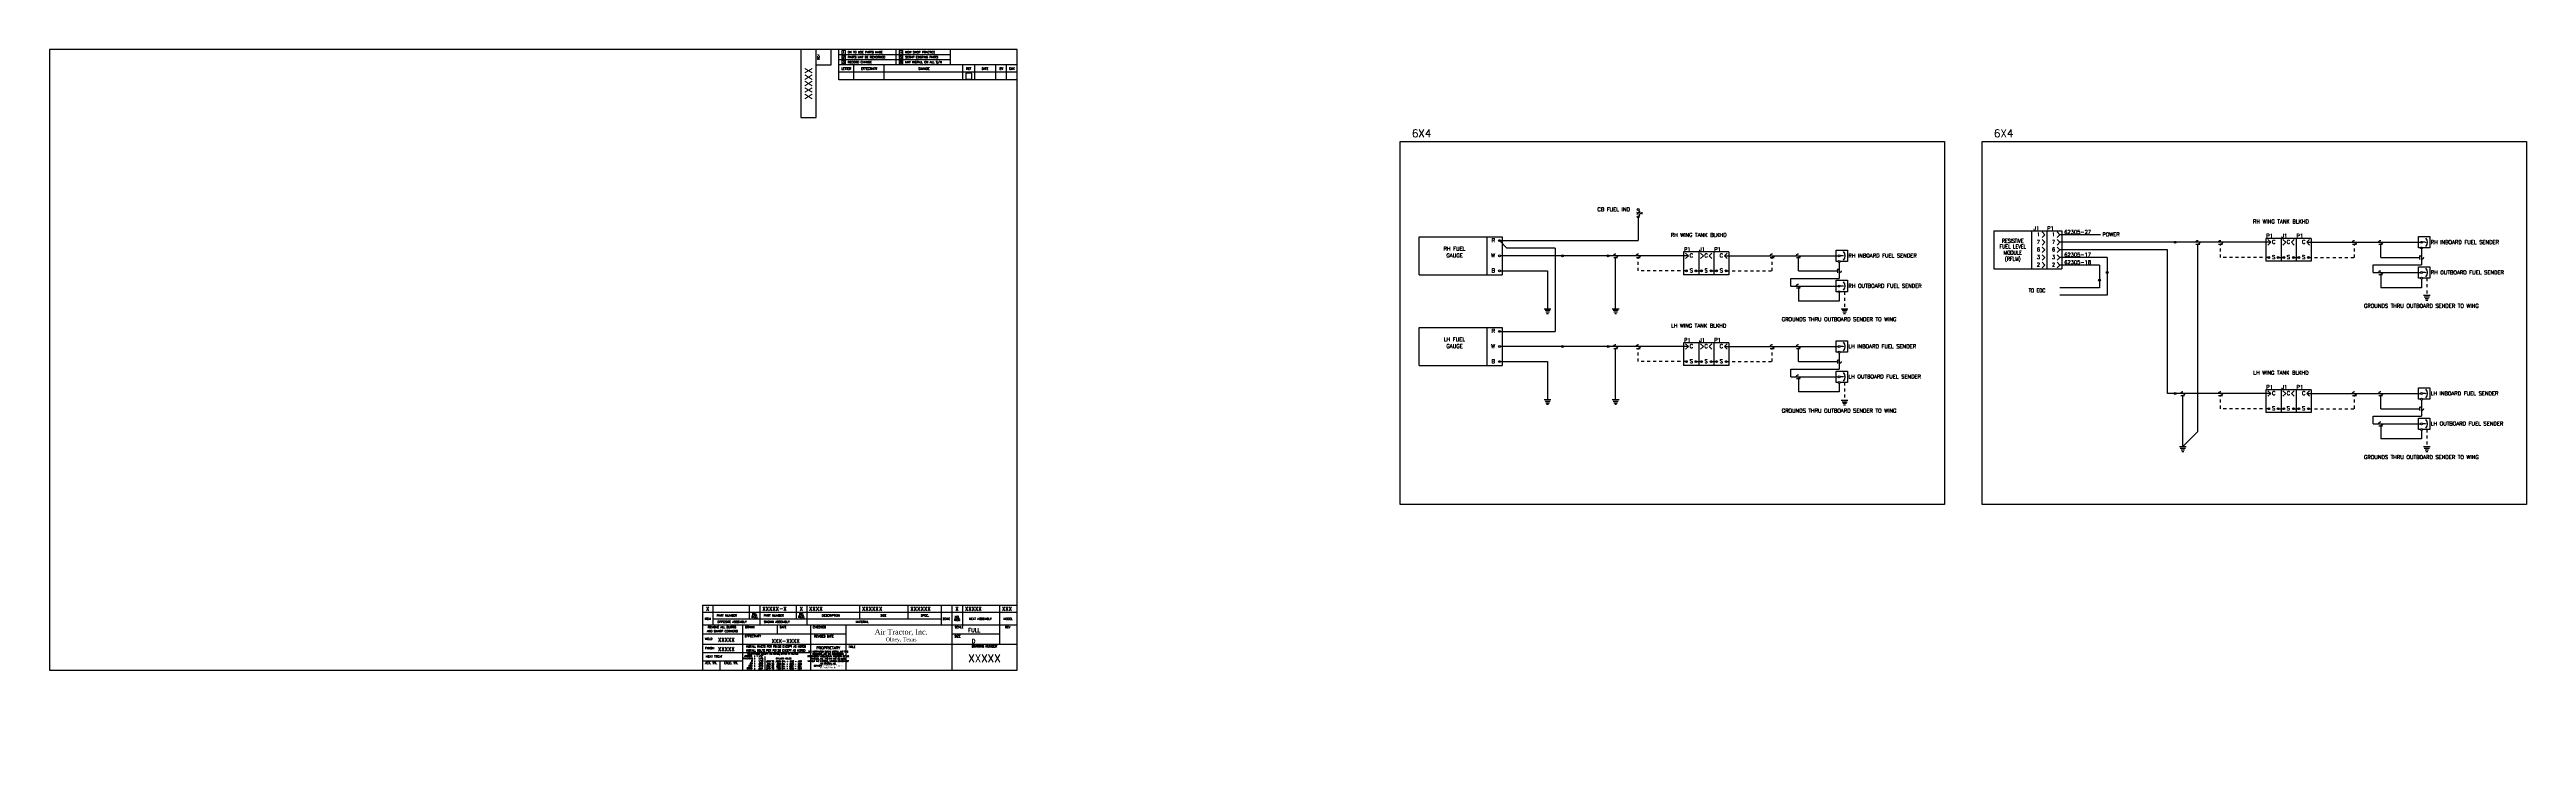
# Model space of a CAD drawing. Extents: x 0 to 81.9, y -2.9 to 20.5.
import ezdxf
from ezdxf.enums import TextEntityAlignment as Align

# ---------------------------------------------------------------- set-up
doc = ezdxf.new("R2010")
doc.units = 0
doc.header["$LTSCALE"] = 0.3
doc.header["$MEASUREMENT"] = 0
doc.linetypes.add('HIDDEN', pattern=[0.375, 0.25, -0.125])
for name, color, linetype in [('1', 1, 'CONTINUOUS'), ('60331', 1, 'CONTINUOUS'), ('NOTES', 2, 'CONTINUOUS'), ('TB', 1, 'CONTINUOUS'), ('TB Border', 9, 'CONTINUOUS'), ('WIRES', 11, 'CONTINUOUS')]:
    doc.layers.add(name, color=color, linetype=linetype)
doc.styles.add('050', font='romans', dxfattribs={"height": 0.05})
doc.styles.add('070', font='ROMANS', dxfattribs={"height": 0.07})
doc.styles.add('130', font='ROMANS', dxfattribs={"height": 0.125})
doc.styles.add('250', font='ROMANS', dxfattribs={"height": 0.25})
doc.styles.add('AT', font='georgia.ttf', dxfattribs={"height": 0.175})
doc.styles.add('ROMANS', font='ROMANS.shx')

# ---------------------------------------------------------------- blocks, each defined once
blk = doc.blocks.new('tbn')
at = {"layer": 'TB', "color": 6}
for p, q in [((-1.17, 0.86), (-1.17, 0)), ((-3.42, 0.585), (-1.17, 0.585)), ((-2.682, 0.452), (-2.682, 0.026))]:
    blk.add_line(p, q, dxfattribs=at)
at = {"layer": 'NOTES', "insert": (-1.142, 0.418), "char_height": 0.078125, "attachment_point": 4, "style": 'ROMANS'}
blk.add_mtext_dynamic_manual_height_columns('\\pxsm0.95,qc;{\\H1.152x;PROPRIETARY\\H0.86806x;\\W0.75;\\P\\H0.64x;\\C41;THE INFORMATION SHOWN HEREIN, AND THIS DOCUMENT, ARE THE CONFIDENTIAL PROPRIETARY INTELLECTUAL PROPERTY OF AIR TRACTOR, INC. AND MAY NOT BE USED WITHOUT THE EXPRESS, WRITTEN CONSENT OF AIR TRACTOR, INC.\\P\\H0.8x;COPYRIGHT \\fArial|b0|i0|c0|p34;\\W1;©\\fMS Shell Dlg|b0|i0|c0|p0;\\W0.75; EFFECTIVE DATE ABOVE\\PBY AIR TRACTOR, INC.}', width=1.11337, gutter_width=0.781, heights=[0], dxfattribs=at)
at = {"layer": 'TB', "color": 6, "style": '070'}
blk.add_text('EFFECTIVITY', height=0.07, dxfattribs=at).set_placement((-3.078, 1.126), align=Align.MIDDLE)
at = {"layer": 'TB', "color": 6, "style": '070', "width": 0.85}
for s, p in [('INSTALL RIVETS PER PS129 EXCEPT AS NOTED', (-2.312, 0.786)), ('INSTALL BOLTS PER PS130 EXCEPT AS NOTED', (-2.321, 0.652))]:
    blk.add_text(s, height=0.07, dxfattribs=at).set_placement(p, align=Align.MIDDLE)
at = {"layer": 'TB', "color": 6, "style": '050'}
for s, width, p in [('FRACTIONS', 0.8, (-3.395, 0.363)), ('1 1/2%%D', 0.9, (-2.959, 0.445)), ('1/16', 0.9, (-2.896, 0.363)), ('1/16', 0.9, (-2.896, 0.282))]:
    blk.add_text(s, height=0.05, dxfattribs=dict(at, width=width)).set_placement(p)
for s, p in [('ANGLES', (-3.357, 0.445)), ('.0000', (-3.292, 0.038)), ('.000', (-3.244, 0.119)), ('.00', (-3.196, 0.2)), ('.0', (-3.149, 0.282)), ('%%P', (-3.043, 0.445)), ('%%P', (-3.043, 0.363)), ('%%P', (-3.043, 0.282)), ('%%P', (-3.043, 0.2)), ('%%P', (-3.043, 0.119)), ('%%P', (-3.043, 0.036)), ('.030', (-2.896, 0.2)), ('.010', (-2.896, 0.119)), ('.001', (-2.896, 0.036)), ('.040 TO .1285 DIA. + .002 - .001', (-2.644, 0.267)), ('.136 TO  .228 DIA. + .003 - .001', (-2.644, 0.178)), ('.234 T0  .500 DIA. + .004 - .001', (-2.644, 0.107)), ('.515 TO  .750 DIA. + .005 - .001', (-2.644, 0.037))]:
    blk.add_text(s, height=0.05, dxfattribs=at).set_placement(p)
for s, p in [('TOLERANCES EXCEPT AS NOTED, UNITS IN INCHES', (-2.426, 0.514)), ('DRILLED HOLES', (-2.064, 0.364))]:
    blk.add_text(s, height=0.05, dxfattribs=at).set_placement(p, align=Align.CENTER)
blk = doc.blocks.new('ATB')
at = {"layer": 'TB', "color": 2, "width": 3.35, "attachment_point": 2, "style": 'AT'}
for s, insert, char_height in [('Air Tractor, Inc.', (-1.675, 0.494), 0.175), ('Olney, Texas', (-1.675, 0.222), 0.125)]:
    blk.add_mtext(s, dxfattribs=dict(at, insert=insert, char_height=char_height))

msp = doc.modelspace()

# ---------------------------------------------------------------- hatches: boundary and pattern name
at = {"layer": '1'}
h = msp.add_hatch(color=6, dxfattribs=at)
h.dxf.hatch_style = 1
h.paths.add_polyline_path([(70.267, 14.147, 1), (70.33, 14.147, 1)])
h = msp.add_hatch(color=6, dxfattribs=at)
h.dxf.hatch_style = 1
h.paths.add_polyline_path([(50.01, 13.702, 1), (50.072, 13.702, 1)])
h = msp.add_hatch(color=6, dxfattribs=at)
h.dxf.hatch_style = 1
h.paths.add_polyline_path([(51.51, 13.702, 1), (51.572, 13.702, 1)])
h = msp.add_hatch(color=6, dxfattribs=at)
h.dxf.hatch_style = 1
h.paths.add_polyline_path([(54.102, 13.202, 1), (54.164, 13.202, 1)])
h = msp.add_hatch(color=6, dxfattribs=at)
h.dxf.hatch_style = 1
h.paths.add_polyline_path([(54.481, 13.202, -1), (54.419, 13.202, -1)])
h = msp.add_hatch(color=6, dxfattribs=at)
h.dxf.hatch_style = 1
h.paths.add_polyline_path([(54.601, 13.202, 1), (54.664, 13.202, 1)])
h = msp.add_hatch(color=6, dxfattribs=at)
h.dxf.hatch_style = 1
h.paths.add_polyline_path([(54.981, 13.202, -1), (54.919, 13.202, -1)])
h = msp.add_hatch(color=6, dxfattribs=at)
h.dxf.hatch_style = 1
h.paths.add_polyline_path([(55.101, 13.202, 1), (55.163, 13.202, 1)])
h = msp.add_hatch(color=6, dxfattribs=at)
h.dxf.hatch_style = 1
h.paths.add_polyline_path([(55.481, 13.202, -1), (55.418, 13.202, -1)])
h = msp.add_hatch(color=6, dxfattribs=at)
h.dxf.hatch_style = 1
h.paths.add_polyline_path([(68.017, 13.146, 1), (68.08, 13.146, 1)])
h = msp.add_hatch(color=6, dxfattribs=at)
h.dxf.hatch_style = 1
h.paths.add_polyline_path([(73.359, 13.647, 1), (73.421, 13.647, 1)])
h = msp.add_hatch(color=6, dxfattribs=at)
h.dxf.hatch_style = 1
h.paths.add_polyline_path([(73.739, 13.647, -1), (73.676, 13.647, -1)])
h = msp.add_hatch(color=6, dxfattribs=at)
h.dxf.hatch_style = 1
h.paths.add_polyline_path([(73.858, 13.647, 1), (73.921, 13.647, 1)])
h = msp.add_hatch(color=6, dxfattribs=at)
h.dxf.hatch_style = 1
h.paths.add_polyline_path([(74.238, 13.647, -1), (74.176, 13.647, -1)])
h = msp.add_hatch(color=6, dxfattribs=at)
h.dxf.hatch_style = 1
h.paths.add_polyline_path([(74.358, 13.647, 1), (74.42, 13.647, 1)])
h = msp.add_hatch(color=6, dxfattribs=at)
h.dxf.hatch_style = 1
h.paths.add_polyline_path([(74.738, 13.647, -1), (74.675, 13.647, -1)])
h = msp.add_hatch(color=6, dxfattribs=at)
h.dxf.hatch_style = 1
h.paths.add_polyline_path([(67.767, 12.896, 1), (67.83, 12.896, 1)])
h = msp.add_hatch(color=6, dxfattribs=at)
h.dxf.hatch_style = 1
h.paths.add_polyline_path([(50.01, 10.702, 1), (50.072, 10.702, 1)])
h = msp.add_hatch(color=6, dxfattribs=at)
h.dxf.hatch_style = 1
h.paths.add_polyline_path([(51.51, 10.702, 1), (51.572, 10.702, 1)])
h = msp.add_hatch(color=6, dxfattribs=at)
h.dxf.hatch_style = 1
h.paths.add_polyline_path([(54.102, 10.202, 1), (54.164, 10.202, 1)])
h = msp.add_hatch(color=6, dxfattribs=at)
h.dxf.hatch_style = 1
h.paths.add_polyline_path([(54.481, 10.202, -1), (54.419, 10.202, -1)])
h = msp.add_hatch(color=6, dxfattribs=at)
h.dxf.hatch_style = 1
h.paths.add_polyline_path([(54.601, 10.202, 1), (54.664, 10.202, 1)])
h = msp.add_hatch(color=6, dxfattribs=at)
h.dxf.hatch_style = 1
h.paths.add_polyline_path([(54.981, 10.202, -1), (54.919, 10.202, -1)])
h = msp.add_hatch(color=6, dxfattribs=at)
h.dxf.hatch_style = 1
h.paths.add_polyline_path([(55.101, 10.202, 1), (55.163, 10.202, 1)])
h = msp.add_hatch(color=6, dxfattribs=at)
h.dxf.hatch_style = 1
h.paths.add_polyline_path([(55.481, 10.202, -1), (55.418, 10.202, -1)])
h = msp.add_hatch(color=6, dxfattribs=at)
h.dxf.hatch_style = 1
h.paths.add_polyline_path([(70.267, 9.147, 1), (70.33, 9.147, 1)])
h = msp.add_hatch(color=6, dxfattribs=at)
h.dxf.hatch_style = 1
h.paths.add_polyline_path([(73.359, 8.647, 1), (73.421, 8.647, 1)])
h = msp.add_hatch(color=6, dxfattribs=at)
h.dxf.hatch_style = 1
h.paths.add_polyline_path([(73.739, 8.647, -1), (73.676, 8.647, -1)])
h = msp.add_hatch(color=6, dxfattribs=at)
h.dxf.hatch_style = 1
h.paths.add_polyline_path([(73.858, 8.647, 1), (73.921, 8.647, 1)])
h = msp.add_hatch(color=6, dxfattribs=at)
h.dxf.hatch_style = 1
h.paths.add_polyline_path([(74.238, 8.647, -1), (74.176, 8.647, -1)])
h = msp.add_hatch(color=6, dxfattribs=at)
h.dxf.hatch_style = 1
h.paths.add_polyline_path([(74.358, 8.647, 1), (74.42, 8.647, 1)])
h = msp.add_hatch(color=6, dxfattribs=at)
h.dxf.hatch_style = 1
h.paths.add_polyline_path([(74.738, 8.647, -1), (74.675, 8.647, -1)])

# ---------------------------------------------------------------- linework, layer by layer
at = {"layer": '1', "color": 4}
for p, q in [((52.541, 14.952), (52.541, 14.202)), ((47.972, 14.18), (48.2, 13.952)), ((47.981, 14.202), (52.541, 14.202)), ((49.791, 13.952), (48.2, 13.952)), ((49.791, 13.952), (49.791, 11.202)), ((67.83, 14.397), (66.488, 14.397)), ((73.456, 14.147), (66.488, 14.147)), ((71.048, 7.897), (71.048, 14.084)), ((74.647, 14.147), (78.414, 14.147)), ((77.094, 13.647), (77.094, 14.084)), ((78.445, 13.928), (78.445, 13.397)), ((54.199, 13.702), (47.981, 13.702)), ((47.981, 13.202), (49.541, 13.202)), ((49.541, 13.202), (49.541, 11.952)), ((51.791, 11.952), (51.791, 13.64)), ((55.39, 13.702), (59.157, 13.702)), ((57.837, 13.202), (57.837, 13.64)), ((57.837, 13.202), (59.125, 13.202)), ((59.188, 13.484), (59.188, 12.952)), ((70.048, 13.897), (66.488, 13.897)), ((68.048, 13.647), (66.488, 13.647)), ((67.798, 13.396), (66.488, 13.396)), ((67.798, 13.396), (67.798, 12.646)), ((68.048, 13.647), (68.048, 12.396)), ((70.048, 9.147), (70.048, 13.897)), ((76.844, 13.397), (78.445, 13.397)), ((76.844, 13.147), (76.844, 13.397)), ((76.844, 13.147), (78.414, 13.147)), ((77.094, 13.647), (78.382, 13.647)), ((57.587, 12.952), (59.188, 12.952)), ((57.587, 12.702), (57.587, 12.952)), ((57.587, 12.702), (59.157, 12.702)), ((57.837, 12.64), (57.837, 12.202)), ((59.188, 12.484), (59.188, 12.202)), ((67.798, 12.646), (66.488, 12.646)), ((68.048, 12.396), (66.488, 12.396)), ((77.094, 13.084), (77.094, 12.647)), ((78.445, 12.647), (77.094, 12.647)), ((78.445, 12.928), (78.445, 12.647)), ((59.188, 12.202), (57.837, 12.202)), ((47.981, 11.202), (49.791, 11.202)), ((54.199, 10.702), (47.981, 10.702)), ((55.39, 10.702), (59.157, 10.702)), ((47.981, 10.202), (49.541, 10.202)), ((49.541, 10.202), (49.541, 8.952)), ((51.791, 8.952), (51.791, 10.64)), ((57.587, 9.952), (59.188, 9.952)), ((57.587, 9.702), (57.587, 9.952)), ((57.837, 10.202), (57.837, 10.64)), ((57.837, 10.202), (59.125, 10.202)), ((59.188, 10.484), (59.188, 9.952)), ((57.587, 9.702), (59.157, 9.702)), ((57.837, 9.64), (57.837, 9.202)), ((59.188, 9.202), (57.837, 9.202)), ((59.188, 9.484), (59.188, 9.202)), ((73.456, 9.147), (70.048, 9.147)), ((70.548, 7.397), (70.548, 9.084)), ((74.647, 9.147), (78.414, 9.147)), ((77.094, 8.647), (77.094, 9.084)), ((76.844, 8.397), (78.445, 8.397)), ((76.844, 8.147), (76.844, 8.397)), ((77.094, 8.647), (78.382, 8.647)), ((78.445, 8.928), (78.445, 8.397)), ((71.048, 7.897), (70.548, 7.397)), ((76.844, 8.147), (78.414, 8.147)), ((77.094, 8.084), (77.094, 7.647)), ((78.445, 7.647), (77.094, 7.647)), ((78.445, 7.928), (78.445, 7.647))]:
    msp.add_line(p, q, dxfattribs=at)
at = {"layer": '1', "color": 6}
for p, q in [((52.604, 15.109), (52.666, 15.109)), ((52.666, 15.077), (52.666, 15.14)), ((45.291, 13.077), (45.291, 14.327)), ((45.291, 14.327), (48.041, 14.327)), ((47.541, 13.077), (47.541, 14.327)), ((48.041, 14.327), (48.041, 13.077)), ((64.298, 14.522), (66.048, 14.522)), ((64.298, 14.522), (64.298, 13.271)), ((65.548, 14.522), (65.548, 13.271)), ((66.048, 14.522), (66.048, 13.271)), ((66.048, 14.522), (66.548, 14.522)), ((66.548, 14.522), (66.548, 13.271)), ((70.986, 14.084), (71.111, 14.084)), ((71.736, 14.084), (71.861, 14.084)), ((73.298, 14.272), (73.298, 13.522)), ((73.798, 14.272), (73.298, 14.272)), ((73.798, 14.272), (73.798, 13.522)), ((74.298, 14.272), (73.798, 14.272)), ((73.798, 14.272), (73.798, 13.522)), ((74.298, 14.272), (74.298, 13.522)), ((74.798, 14.272), (74.298, 14.272)), ((74.798, 14.272), (74.798, 13.522)), ((76.165, 14.084), (76.29, 14.084)), ((77.032, 14.084), (77.157, 14.084)), ((51.729, 13.64), (51.854, 13.64)), ((52.478, 13.64), (52.603, 13.64)), ((54.041, 13.827), (54.041, 13.077)), ((54.541, 13.827), (54.041, 13.827)), ((54.45, 13.202), (54.633, 13.202)), ((54.541, 13.827), (54.541, 13.077)), ((55.041, 13.827), (54.541, 13.827)), ((54.541, 13.827), (54.541, 13.077)), ((54.95, 13.202), (55.132, 13.202)), ((55.041, 13.827), (55.041, 13.077)), ((55.541, 13.827), (55.041, 13.827)), ((55.541, 13.827), (55.541, 13.077)), ((56.908, 13.64), (57.033, 13.64)), ((57.775, 13.64), (57.9, 13.64)), ((59.125, 13.265), (59.125, 13.14)), ((64.298, 13.271), (66.548, 13.271)), ((73.798, 13.522), (73.298, 13.522)), ((73.707, 13.647), (73.89, 13.647)), ((74.298, 13.522), (73.798, 13.522)), ((74.207, 13.647), (74.389, 13.647)), ((74.798, 13.522), (74.298, 13.522)), ((78.345, 12.959), (78.345, 13.334)), ((78.345, 13.334), (78.72, 13.334)), ((78.382, 13.709), (78.382, 13.584)), ((78.72, 13.334), (78.72, 12.959)), ((45.291, 13.077), (48.041, 13.077)), ((54.541, 13.077), (54.041, 13.077)), ((55.041, 13.077), (54.541, 13.077)), ((55.541, 13.077), (55.041, 13.077)), ((57.775, 12.64), (57.9, 12.64)), ((59.088, 12.515), (59.088, 12.89)), ((59.088, 12.89), (59.463, 12.89)), ((59.157, 12.515), (59.088, 12.515)), ((59.463, 12.89), (59.463, 12.515)), ((77.032, 13.084), (77.157, 13.084)), ((78.414, 12.959), (78.345, 12.959)), ((45.291, 10.077), (45.291, 11.327)), ((45.291, 11.327), (48.041, 11.327)), ((47.541, 10.077), (47.541, 11.327)), ((48.041, 11.327), (48.041, 10.077)), ((54.041, 10.827), (54.041, 10.077)), ((54.541, 10.827), (54.041, 10.827)), ((54.541, 10.827), (54.541, 10.077)), ((55.041, 10.827), (54.541, 10.827)), ((54.541, 10.827), (54.541, 10.077)), ((55.041, 10.827), (55.041, 10.077)), ((55.541, 10.827), (55.041, 10.827)), ((55.541, 10.827), (55.541, 10.077)), ((45.291, 10.077), (48.041, 10.077)), ((51.729, 10.64), (51.854, 10.64)), ((52.478, 10.64), (52.603, 10.64)), ((54.541, 10.077), (54.041, 10.077)), ((54.45, 10.202), (54.633, 10.202)), ((55.041, 10.077), (54.541, 10.077)), ((54.95, 10.202), (55.132, 10.202)), ((55.541, 10.077), (55.041, 10.077)), ((56.908, 10.64), (57.033, 10.64)), ((57.775, 10.64), (57.9, 10.64)), ((59.088, 9.515), (59.088, 9.89)), ((59.088, 9.89), (59.463, 9.89)), ((59.125, 10.265), (59.125, 10.14)), ((59.463, 9.89), (59.463, 9.515)), ((57.775, 9.64), (57.9, 9.64)), ((59.157, 9.515), (59.088, 9.515)), ((70.486, 9.084), (70.611, 9.084)), ((71.736, 9.084), (71.861, 9.084)), ((73.298, 9.272), (73.298, 8.522)), ((73.798, 9.272), (73.298, 9.272)), ((73.798, 9.272), (73.798, 8.522)), ((74.298, 9.272), (73.798, 9.272)), ((73.798, 9.272), (73.798, 8.522)), ((74.298, 9.272), (74.298, 8.522)), ((74.798, 9.272), (74.298, 9.272)), ((74.798, 9.272), (74.798, 8.522)), ((76.165, 9.084), (76.29, 9.084)), ((77.032, 9.084), (77.157, 9.084)), ((73.798, 8.522), (73.298, 8.522)), ((73.707, 8.647), (73.89, 8.647)), ((74.298, 8.522), (73.798, 8.522)), ((74.207, 8.647), (74.389, 8.647)), ((74.798, 8.522), (74.298, 8.522)), ((78.345, 7.959), (78.345, 8.334)), ((78.345, 8.334), (78.72, 8.334)), ((78.382, 8.709), (78.382, 8.584)), ((78.72, 8.334), (78.72, 7.959)), ((77.032, 8.084), (77.157, 8.084)), ((78.414, 7.959), (78.345, 7.959))]:
    msp.add_line(p, q, dxfattribs=at)
at = {"layer": '1', "color": 6, "linetype": 'HIDDEN'}
for p, q in [((71.798, 13.647), (71.798, 14.084)), ((76.227, 13.647), (76.227, 14.084)), ((52.541, 13.202), (52.541, 13.64)), ((54.133, 13.202), (52.541, 13.202)), ((55.45, 13.202), (56.97, 13.202)), ((56.97, 13.202), (56.97, 13.64)), ((73.39, 13.647), (71.798, 13.647)), ((74.707, 13.647), (76.227, 13.647)), ((59.363, 12.515), (59.363, 11.952)), ((78.62, 12.959), (78.62, 12.397)), ((52.541, 10.202), (52.541, 10.64)), ((54.133, 10.202), (52.541, 10.202)), ((55.45, 10.202), (56.97, 10.202)), ((56.97, 10.202), (56.97, 10.64)), ((59.363, 9.515), (59.363, 8.952)), ((71.798, 8.647), (71.798, 9.084)), ((76.227, 8.647), (76.227, 9.084)), ((73.39, 8.647), (71.798, 8.647)), ((74.707, 8.647), (76.227, 8.647)), ((78.62, 7.959), (78.62, 7.397))]:
    msp.add_line(p, q, dxfattribs=at)
at = {"layer": '1', "color": 6}
for points in [[(78.414, 13.959), (78.345, 13.959), (78.345, 14.334), (78.72, 14.334), (78.72, 13.959), (78.476, 13.959)], [(78.56, 14.147), (78.476, 14.147)], [(59.157, 13.515), (59.088, 13.515), (59.088, 13.89), (59.463, 13.89), (59.463, 13.515), (59.219, 13.515)], [(59.303, 13.702), (59.219, 13.702)], [(78.56, 13.147), (78.476, 13.147)], [(59.303, 12.702), (59.219, 12.702)], [(59.463, 12.515), (59.219, 12.515)], [(78.72, 12.959), (78.476, 12.959)], [(59.157, 10.515), (59.088, 10.515), (59.088, 10.89), (59.463, 10.89), (59.463, 10.515), (59.219, 10.515)], [(59.303, 10.702), (59.219, 10.702)], [(59.303, 9.702), (59.219, 9.702)], [(59.463, 9.515), (59.219, 9.515)], [(78.414, 8.959), (78.345, 8.959), (78.345, 9.334), (78.72, 9.334), (78.72, 8.959), (78.476, 8.959)], [(78.56, 9.147), (78.476, 9.147)], [(78.56, 8.147), (78.476, 8.147)], [(78.72, 7.959), (78.476, 7.959)]]:
    msp.add_lwpolyline(points, dxfattribs=at)
for centre in [(52.541, 15.234), (52.541, 14.984), (47.95, 14.202), (70.298, 14.147), (78.445, 14.147), (78.445, 13.959), (47.95, 13.702), (47.95, 13.202), (50.041, 13.702), (51.541, 13.702), (54.133, 13.202), (54.45, 13.202), (54.633, 13.202), (54.95, 13.202), (55.132, 13.202), (55.45, 13.202), (59.188, 13.702), (59.188, 13.515), (68.048, 13.146), (73.39, 13.647), (73.707, 13.647), (73.89, 13.647), (74.207, 13.647), (74.389, 13.647), (74.707, 13.647), (78.445, 13.147), (59.188, 12.702), (59.188, 12.515), (67.798, 12.896), (78.445, 12.959), (47.95, 11.202), (47.95, 10.702), (50.041, 10.702), (51.541, 10.702), (59.188, 10.702), (47.95, 10.202), (54.133, 10.202), (54.45, 10.202), (54.633, 10.202), (54.95, 10.202), (55.132, 10.202), (55.45, 10.202), (59.188, 10.515), (59.188, 9.702), (59.188, 9.515), (70.298, 9.147), (78.445, 9.147), (73.39, 8.647), (73.707, 8.647), (73.89, 8.647), (74.207, 8.647), (74.389, 8.647), (74.707, 8.647), (78.445, 8.959), (78.445, 8.147), (78.445, 7.959)]:
    msp.add_circle(centre, 0.0312, dxfattribs=at)
at = {"layer": '1', "color": 6, "linetype": 'HIDDEN'}
for centre in [(71.048, 14.147), (71.798, 14.147), (76.227, 14.147), (77.094, 14.147), (51.791, 13.702), (52.541, 13.702), (56.97, 13.702), (57.837, 13.702), (59.188, 13.202), (77.094, 13.147), (78.445, 13.647), (57.837, 12.702), (51.791, 10.702), (52.541, 10.702), (56.97, 10.702), (57.837, 10.702), (59.188, 10.202), (57.837, 9.702), (70.548, 9.147), (71.798, 9.147), (76.227, 9.147), (77.094, 9.147), (77.094, 8.147), (78.445, 8.647)]:
    msp.add_circle(centre, 0.0625, dxfattribs=at)
at = {"layer": '1', "color": 6}
for centre, radius, start, end in [((52.447, 15.109), 0.156, 318.33901, 41.66099), ((78.445, 14.147), 0.2, 315, 45), ((59.188, 13.702), 0.2, 315, 45), ((78.445, 13.147), 0.2, 315, 45), ((59.188, 12.702), 0.2, 315, 45), ((59.188, 10.702), 0.2, 315, 45), ((59.188, 9.702), 0.2, 315, 45), ((78.445, 9.147), 0.2, 315, 45), ((78.445, 8.147), 0.2, 315, 45)]:
    msp.add_arc(centre, radius, start, end, dxfattribs=at)
for points in [[(78.56, 14.122), (78.633, 14.147), (78.56, 14.172)], [(59.303, 13.677), (59.376, 13.702), (59.303, 13.727)], [(78.56, 13.122), (78.633, 13.147), (78.56, 13.172)], [(59.303, 12.677), (59.376, 12.702), (59.303, 12.727)], [(59.303, 10.677), (59.376, 10.702), (59.303, 10.727)], [(59.303, 9.677), (59.376, 9.702), (59.303, 9.727)], [(78.56, 9.122), (78.633, 9.147), (78.56, 9.172)], [(78.56, 8.122), (78.633, 8.147), (78.56, 8.172)]]:
    msp.add_solid(points, dxfattribs=at)
at = {"layer": '60331', "color": 6}
for p, q in [((78.51, 12.397), (78.734, 12.397)), ((78.537, 12.343), (78.707, 12.343)), ((78.564, 12.29), (78.68, 12.29)), ((49.432, 11.952), (49.655, 11.952)), ((49.458, 11.899), (49.628, 11.899)), ((49.485, 11.845), (49.602, 11.845)), ((49.512, 11.791), (49.575, 11.791)), ((51.682, 11.952), (51.905, 11.952)), ((51.708, 11.899), (51.878, 11.899)), ((51.735, 11.845), (51.852, 11.845)), ((51.762, 11.791), (51.825, 11.791)), ((59.253, 11.952), (59.477, 11.952)), ((59.28, 11.899), (59.45, 11.899)), ((59.307, 11.845), (59.423, 11.845)), ((59.334, 11.791), (59.396, 11.791)), ((78.591, 12.236), (78.653, 12.236)), ((49.432, 8.952), (49.655, 8.952)), ((49.458, 8.899), (49.628, 8.899)), ((49.485, 8.845), (49.602, 8.845)), ((49.512, 8.791), (49.575, 8.791)), ((51.682, 8.952), (51.905, 8.952)), ((51.708, 8.899), (51.878, 8.899)), ((51.735, 8.845), (51.852, 8.845)), ((51.762, 8.791), (51.825, 8.791)), ((59.253, 8.931), (59.477, 8.931)), ((59.28, 8.877), (59.45, 8.877)), ((59.307, 8.824), (59.423, 8.824)), ((59.334, 8.77), (59.396, 8.77)), ((70.439, 7.397), (70.663, 7.397)), ((78.51, 7.397), (78.734, 7.397)), ((70.466, 7.343), (70.636, 7.343)), ((70.493, 7.29), (70.609, 7.29)), ((70.52, 7.236), (70.582, 7.236)), ((78.537, 7.343), (78.707, 7.343)), ((78.564, 7.29), (78.68, 7.29)), ((78.591, 7.236), (78.653, 7.236))]:
    msp.add_line(p, q, dxfattribs=at)
at = {"layer": 'NOTES'}
for p, q in [((44.664, 17.484), (62.664, 17.484)), ((44.664, 5.484), (44.664, 17.484)), ((62.664, 17.484), (62.664, 5.484)), ((63.915, 17.484), (81.915, 17.484)), ((63.915, 5.484), (63.915, 17.484)), ((81.915, 17.484), (81.915, 5.484)), ((62.664, 5.484), (44.664, 5.484)), ((81.915, 5.484), (63.915, 5.484))]:
    msp.add_line(p, q, dxfattribs=at)
at = {"layer": 'TB', "color": 9}
for p, q in [((24.849, 20.52), (24.849, 18.27)), ((25.349, 18.27), (25.349, 20.52)), ((25.849, 20.02), (25.849, 20.52)), ((26.099, 19.52), (26.099, 20.52)), ((29.799, 20.02), (29.799, 20.52)), ((25.349, 20.02), (25.849, 20.02)), ((32, 20.02), (26.099, 20.02)), ((24.849, 18.27), (25.349, 18.27)), ((21.599, 2.145), (21.599, 0)), ((29.839, 2.145), (29.839, 0)), ((21.599, 1.5), (32, 1.5)), ((21.599, 0.86), (32, 0.86)), ((22.919, 1.5), (22.919, 0)), ((26.339, 1.5), (26.339, 0))]:
    msp.add_line(p, q, dxfattribs=at)
at = {"layer": 'TB', "color": 6}
for p, q in [((28, 20.02), (28, 20.52)), ((26.099, 20.353), (29.799, 20.353)), ((26.099, 20.187), (29.799, 20.187)), ((32, 19.77), (26.099, 19.77)), ((26.599, 19.52), (26.599, 20.02)), ((27.599, 19.52), (27.599, 20.02)), ((30.2, 19.52), (30.2, 20.02)), ((30.599, 19.52), (30.599, 20.02)), ((31.299, 19.52), (31.299, 20.02)), ((31.649, 19.52), (31.649, 20.02)), ((32, 19.52), (26.099, 19.52)), ((21.599, 2.145), (32, 2.145)), ((21.599, 1.92), (32, 1.92)), ((21.939, 2.145), (21.939, 1.5)), ((21.939, 1.7), (29.489, 1.7)), ((23.14, 2.145), (23.14, 1.7)), ((23.489, 2.145), (23.489, 1.5)), ((24.689, 2.145), (24.689, 1.7)), ((25.04, 2.145), (25.04, 1.5)), ((26.79, 2.145), (26.79, 1.7)), ((28.39, 2.145), (28.39, 1.7)), ((29.489, 2.145), (29.489, 1.5)), ((30.189, 2.145), (30.189, 1.5)), ((31.419, 2.145), (31.419, 0.86)), ((21.599, 1.2), (26.339, 1.2)), ((24.069, 1.5), (24.069, 1.2)), ((25.169, 1.5), (25.169, 1.2)), ((25.169, 1.2), (25.169, 0.86)), ((29.839, 1.2), (31.419, 1.2)), ((21.599, 0.585), (22.919, 0.585)), ((21.599, 0.31), (22.919, 0.31)), ((22.169, 0.31), (22.169, 0))]:
    msp.add_line(p, q, dxfattribs=at)
for points in [[(26.32, 20.49), (26.2, 20.49), (26.2, 20.37), (26.32, 20.37)], [(28.22, 20.49), (28.099, 20.49), (28.099, 20.37), (28.22, 20.37)], [(26.32, 20.323), (26.2, 20.323), (26.2, 20.203), (26.32, 20.203)], [(26.32, 20.157), (26.2, 20.157), (26.2, 20.037), (26.32, 20.037)], [(28.22, 20.323), (28.099, 20.323), (28.099, 20.203), (28.22, 20.203)], [(28.22, 20.157), (28.099, 20.157), (28.099, 20.037), (28.22, 20.037)], [(30.5, 19.74), (30.299, 19.74), (30.299, 19.54), (30.5, 19.54)]]:
    msp.add_lwpolyline(points, close=True, dxfattribs=at)
at = {"layer": 'TB Border', "color": 9}
msp.add_lwpolyline([(32, 0), (32, 20.52), (0, 20.52), (0, 0)], close=True, dxfattribs=at)
at = {"layer": 'WIRES', "color": 6}
for points in [[(65.897, 14.306), (65.988, 14.397), (65.897, 14.488)], [(65.897, 14.056), (65.988, 14.147), (65.897, 14.238)], [(65.897, 13.806), (65.988, 13.897), (65.897, 13.988)], [(66.397, 14.306), (66.488, 14.397), (66.397, 14.488)], [(66.397, 14.056), (66.488, 14.147), (66.397, 14.238)], [(66.397, 13.806), (66.488, 13.897), (66.397, 13.988)], [(73.365, 14.056), (73.456, 14.147), (73.365, 14.238)], [(73.365, 14.056), (73.456, 14.147), (73.365, 14.238)], [(73.861, 14.056), (73.952, 14.147), (73.861, 14.238)], [(73.861, 14.056), (73.952, 14.147), (73.861, 14.238)], [(74.235, 14.056), (74.145, 14.147), (74.235, 14.238)], [(74.737, 14.056), (74.647, 14.147), (74.737, 14.238)], [(54.108, 13.611), (54.199, 13.702), (54.108, 13.793)], [(54.108, 13.611), (54.199, 13.702), (54.108, 13.793)], [(54.604, 13.611), (54.695, 13.702), (54.604, 13.793)], [(54.604, 13.611), (54.695, 13.702), (54.604, 13.793)], [(54.978, 13.611), (54.888, 13.702), (54.978, 13.793)], [(55.48, 13.611), (55.39, 13.702), (55.48, 13.793)], [(65.897, 13.556), (65.988, 13.647), (65.897, 13.738)], [(65.897, 13.306), (65.988, 13.396), (65.897, 13.487)], [(66.397, 13.556), (66.488, 13.647), (66.397, 13.738)], [(66.397, 13.306), (66.488, 13.396), (66.397, 13.487)], [(54.108, 10.611), (54.199, 10.702), (54.108, 10.793)], [(54.108, 10.611), (54.199, 10.702), (54.108, 10.793)], [(54.604, 10.611), (54.695, 10.702), (54.604, 10.793)], [(54.604, 10.611), (54.695, 10.702), (54.604, 10.793)], [(54.978, 10.611), (54.888, 10.702), (54.978, 10.793)], [(55.48, 10.611), (55.39, 10.702), (55.48, 10.793)], [(73.365, 9.056), (73.456, 9.147), (73.365, 9.238)], [(73.365, 9.056), (73.456, 9.147), (73.365, 9.238)], [(73.861, 9.056), (73.952, 9.147), (73.861, 9.238)], [(73.861, 9.056), (73.952, 9.147), (73.861, 9.238)], [(74.235, 9.056), (74.145, 9.147), (74.235, 9.238)], [(74.737, 9.056), (74.647, 9.147), (74.737, 9.238)]]:
    msp.add_lwpolyline(points, dxfattribs=at)

# ---------------------------------------------------------------- block references
at = {"layer": 'NOTES'}
msp.add_blockref('tbn', (26.339, 0), dxfattribs=at)
at = {"layer": 'TB'}
msp.add_blockref('ATB', (29.839, 0.86), dxfattribs=at)

# ---------------------------------------------------------------- texts
at = {"layer": 'NOTES', "color": 11, "style": '250'}
msp.add_text('XXXXX', height=0.25, rotation=90, dxfattribs=at).set_placement((25.099, 19.395), align=Align.MIDDLE)
for s, p in [('6X4', (45.375, 17.75)), ('6X4', (64.626, 17.75)), ('XXXXX', (30.919, 0.39))]:
    msp.add_text(s, height=0.25, dxfattribs=at).set_placement(p, align=Align.MIDDLE)
at = {"layer": 'NOTES', "color": 6, "style": '130'}
for s, p in [('CB FUEL IND', (51.727, 15.175)), ('RH WING TANK BLKHD', (73.796, 14.772)), ('RH FUEL', (46.464, 13.874)), ('RH WING TANK BLKHD', (54.539, 14.327)), ('7', (65.774, 14.097)), ('6', (65.774, 13.847)), ('1', (65.774, 14.347)), ('7', (66.274, 14.097)), ('6', (66.274, 13.847)), ('1', (66.274, 14.347)), ('C', (73.555, 14.097)), ('C', (74.044, 14.097)), ('C', (74.546, 14.097)), ('GAUGE', (46.467, 13.651)), ('C', (54.298, 13.652)), ('S', (54.298, 13.152)), ('C', (54.787, 13.652)), ('S', (54.787, 13.152)), ('C', (55.289, 13.652)), ('S', (55.289, 13.152)), ('3', (65.774, 13.597)), ('2', (65.774, 13.346)), ('3', (66.274, 13.597)), ('2', (66.274, 13.346)), ('S', (73.555, 13.597)), ('S', (74.044, 13.597)), ('S', (74.546, 13.597)), ('LH FUEL', (46.464, 10.874)), ('GAUGE', (46.467, 10.651)), ('LH WING TANK BLKHD', (54.539, 11.327)), ('C', (54.298, 10.652)), ('C', (54.787, 10.652)), ('C', (55.289, 10.652)), ('S', (54.298, 10.152)), ('S', (54.787, 10.152)), ('S', (55.289, 10.152)), ('LH WING TANK BLKHD', (73.796, 9.772)), ('C', (73.555, 9.097)), ('C', (74.044, 9.097)), ('C', (74.546, 9.097)), ('S', (73.555, 8.597)), ('S', (74.044, 8.597)), ('S', (74.546, 8.597))]:
    msp.add_text(s, height=0.125, dxfattribs=at).set_placement(p, align=Align.CENTER)
at = {"layer": 'NOTES', "color": 6, "style": '130', "width": 0.8}
msp.add_text('5A', height=0.0625, rotation=270, dxfattribs=at).set_placement((52.497, 15.109), align=Align.CENTER)
at = {"layer": 'NOTES', "color": 6, "style": '130'}
for s, p in [('R', (47.805, 14.152)), ('W', (47.805, 13.652)), ('B', (47.805, 13.152)), ('W', (47.805, 10.652)), ('R', (47.805, 11.152)), ('B', (47.805, 10.152))]:
    msp.add_text(s, height=0.125, dxfattribs=at).set_placement(p, align=Align.RIGHT)
for s, p in [('P1', (54.055, 13.854)), ('J1', (54.555, 13.854)), ('P1', (55.055, 13.854)), ('J1', (65.613, 14.548)), ('P1', (66.065, 14.548)), ('62305-27', (66.628, 14.426)), ('P1', (73.312, 14.298)), ('J1', (73.812, 14.298)), ('P1', (74.312, 14.298)), ('62305-17', (66.628, 13.676)), ('62305-18', (66.628, 13.425)), ('P1', (54.055, 10.854)), ('J1', (54.555, 10.854)), ('P1', (55.055, 10.854)), ('P1', (73.312, 9.298)), ('J1', (73.812, 9.298)), ('P1', (74.312, 9.298))]:
    msp.add_text(s, height=0.125, dxfattribs=at).set_placement(p)
at = {"layer": 'NOTES', "color": 6, "style": '130', "width": 0.9}
for s, p in [('FUEL LEVEL', (64.928, 13.946)), ('RESISTIVE', (64.928, 14.133)), ('MODULE', (64.928, 13.742)), ('(RFLM)', (64.928, 13.538)), ('TO EDC', (65.726, 12.495))]:
    msp.add_text(s, height=0.125, dxfattribs=at).set_placement(p, align=Align.CENTER)
at = {"layer": 'NOTES', "color": 6, "style": '130'}
for s, p in [('POWER', (67.89, 14.346)), ('RH INBOARD FUEL SENDER', (78.748, 14.09)), ('RH INBOARD FUEL SENDER', (59.491, 13.645)), ('RH OUTBOARD FUEL SENDER ', (78.748, 13.09)), ('RH OUTBOARD FUEL SENDER', (59.491, 12.645)), ('GROUNDS THRU OUTBOARD SENDER TO WING', (57.285, 11.539)), ('GROUNDS THRU OUTBOARD SENDER TO WING', (76.542, 11.983)), ('LH INBOARD FUEL SENDER', (59.491, 10.645)), ('LH OUTBOARD FUEL SENDER', (59.491, 9.645)), ('LH INBOARD FUEL SENDER', (78.748, 9.09)), ('GROUNDS THRU OUTBOARD SENDER TO WING', (57.285, 8.518)), ('LH OUTBOARD FUEL SENDER', (78.748, 8.09)), ('GROUNDS THRU OUTBOARD SENDER TO WING', (76.542, 6.983))]:
    msp.add_text(s, height=0.125, rotation=360, dxfattribs=at).set_placement(p)
at = {"layer": 'NOTES', "style": '130'}
for p in [(21.77, 1.968), (24.864, 1.968), (30.014, 1.968)]:
    msp.add_text('X', height=0.13, dxfattribs=at).set_placement(p, align=Align.CENTER)
for s, p in [('XXXXX-X', (23.57, 1.968)), ('XXXX', (25.119, 1.968)), ('XXXXXX', (26.869, 1.968)), ('XXXXXX', (28.47, 1.968)), ('XXXXX', (30.27, 1.968)), ('XXX', (31.5, 1.968)), ('XXXXX', (22.106, 0.938)), ('XXX-XXXX', (23.884, 0.9)), ('FULL', (30.376, 1.26)), ('D', (30.496, 0.898)), ('XXXXX', (22.106, 0.628))]:
    msp.add_text(s, height=0.13, dxfattribs=at).set_placement(p)
at = {"layer": 'TB', "color": 6, "style": '070'}
msp.add_text('REV', height=0.07, rotation=90, dxfattribs=at).set_placement((25.43, 20.27), align=Align.MIDDLE)
for s, p in [('LETTER', (26.349, 19.89)), ('EFFECTIVITY', (27.11, 19.89)), ('CHANGE', (28.919, 19.89)), ('REF', (30.399, 19.89)), ('DATE', (30.939, 19.89)), ('BY', (31.479, 19.89)), ('CHK', (31.829, 19.89)), ('ITEM', (21.77, 1.7)), ('PART NUMBER', (22.399, 1.81)), ('RQD.', (23.32, 1.76)), ('NO.', (23.32, 1.86)), ('PART NUMBER', (23.95, 1.81)), ('RQD.', (24.869, 1.76)), ('NO.', (24.869, 1.86)), ('DESCRIPTION', (25.84, 1.81)), ('SIZE', (27.579, 1.81)), ('SPEC.', (28.95, 1.81)), ('ZONE', (29.66, 1.7)), ('RQD.', (30.029, 1.66)), ('NO.', (30.019, 1.76)), ('NEXT ASSEMBLY ', (30.809, 1.7)), ('MODEL', (31.7, 1.7)), ('WELD', (21.799, 1.04)), ('AND SHARP CORNERS', (22.25, 1.29)), ('REMOVE ALL BURRS', (22.239, 1.42)), ('OPPOSITE ASSEMBLY', (22.57, 1.6)), ('DRAWN', (23.16, 1.42)), ('SHOWN ASSEMBLY', (24.049, 1.6)), ('DATE', (24.259, 1.42)), ('CHECKED', (25.459, 1.42)), ('REVISED DATE', (25.611, 1.12)), ('MATERIAL', (26.875, 1.6)), ('SIZE', (30.029, 1.12)), ('SCALE', (30.079, 1.42)), ('DRAWING NUMBER', (30.919, 0.79)), ('REV', (31.689, 1.42)), ('ACT. WT.', (21.88, 0.24)), ('FINISH', (21.829, 0.73)), ('HEAT TREAT', (21.98, 0.45)), ('CALC. WT.', (22.54, 0.24)), ('TITLE', (26.54, 0.77))]:
    msp.add_text(s, height=0.07, dxfattribs=at).set_placement(p, align=Align.MIDDLE)
for s, p in [('2', (26.229, 20.233)), ('3', (26.229, 20.067)), ('1', (26.229, 20.4)), ('OK TO USE PARTS MADE', (26.399, 20.4)), ('PARTS MAY BE REWORKED', (26.399, 20.233)), ('RECORD CHANGE', (26.399, 20.067)), ('4', (28.13, 20.4)), ('5', (28.13, 20.233)), ('6', (28.13, 20.067)), ('SCRAP EXISTING PARTS', (28.299, 20.233)), ('NOW SHOP PRACTICE', (28.299, 20.4)), ('MAY INSTALL ON ALL S/N', (28.299, 20.067))]:
    msp.add_text(s, height=0.07, dxfattribs=at).set_placement(p)

doc.saveas('drawing.dxf')
